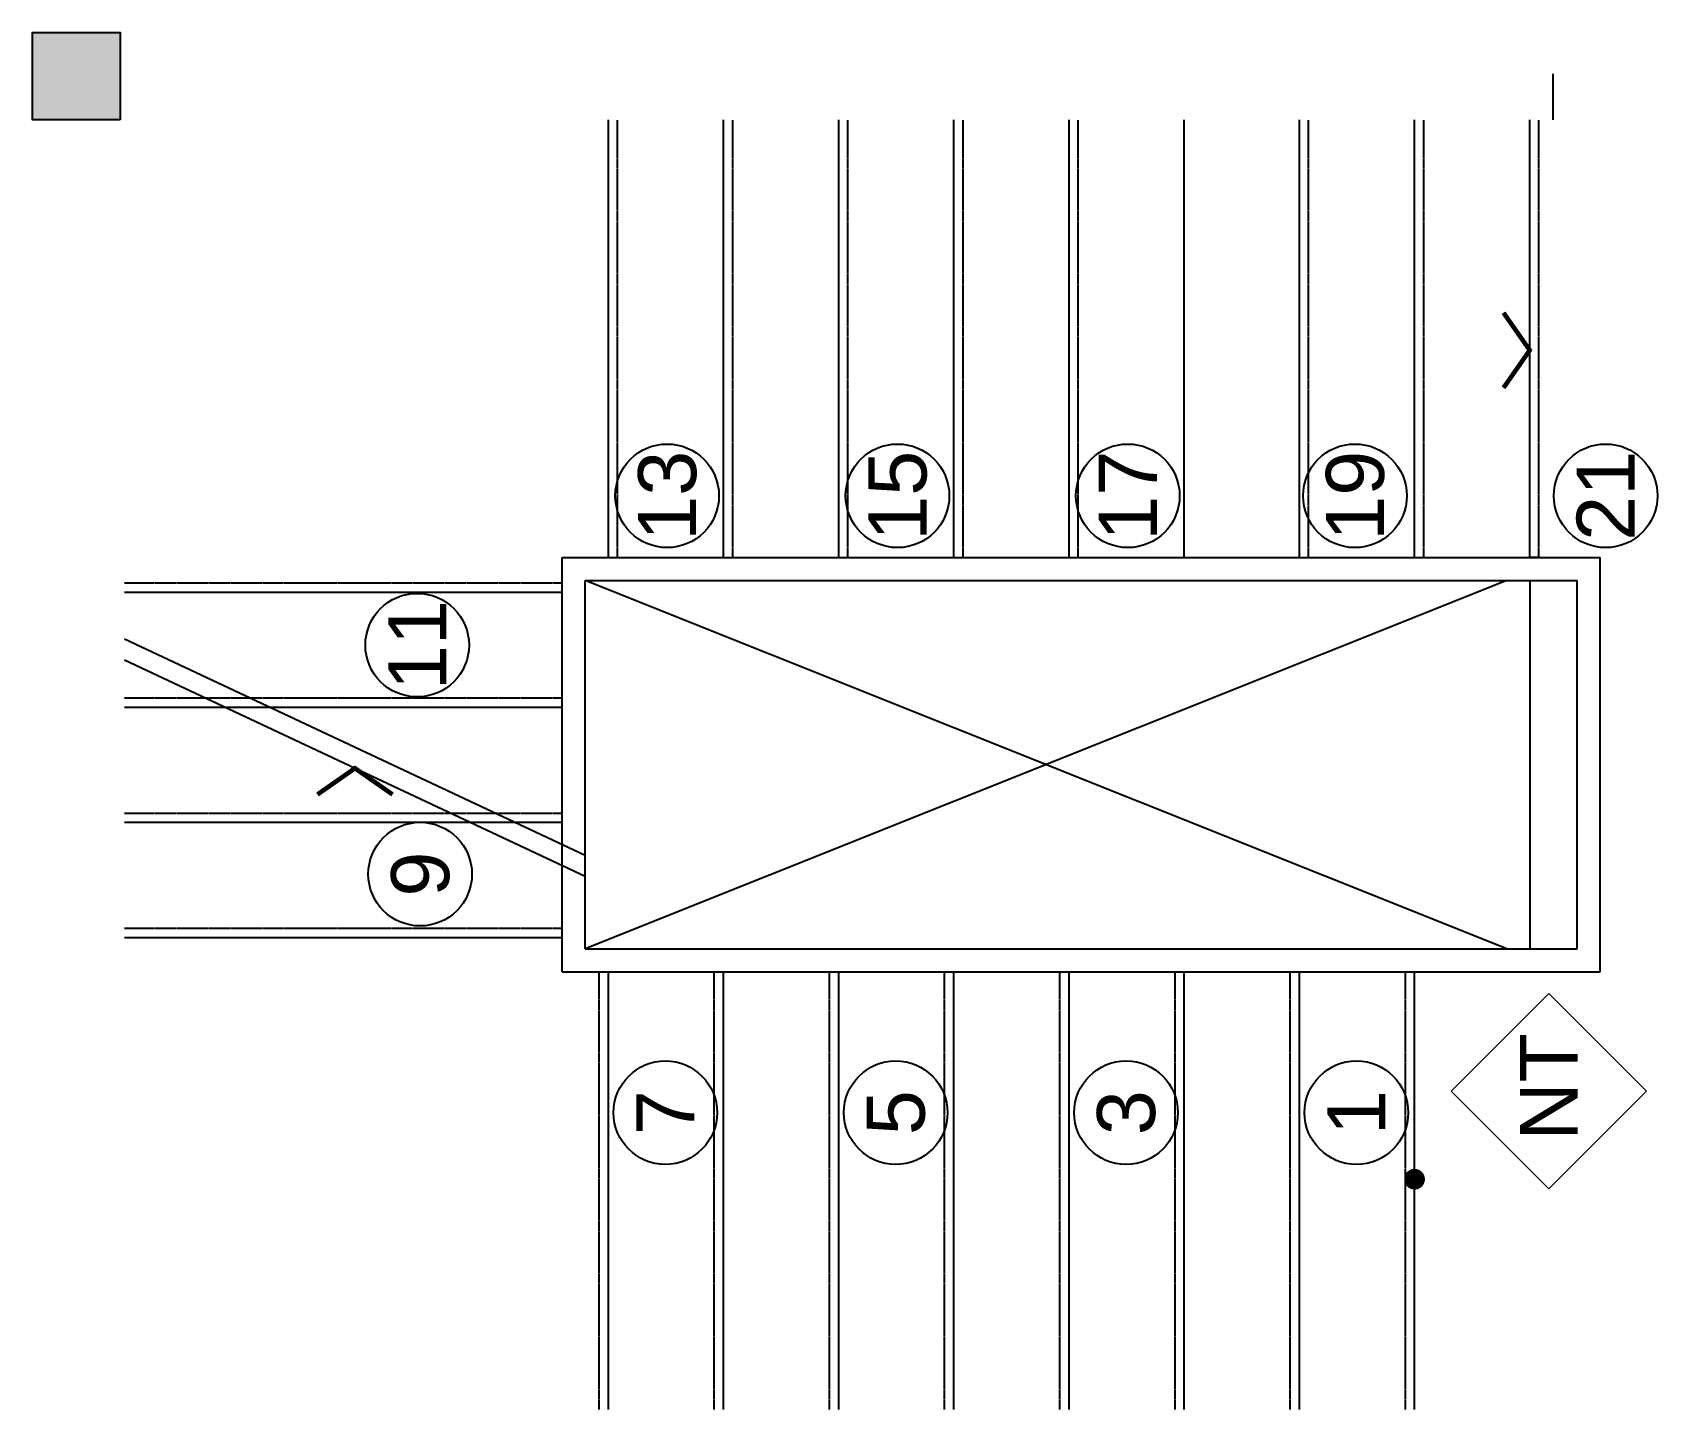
# Model space of a CAD drawing. Header units: millimetres. Extents: x -26398 to 135532, y -376633 to 43268.
# Drawn here: x -8627 to -4914, y -343563 to -340415 of the extents above; entities that cross this region are included whole.
import ezdxf
from ezdxf.enums import TextEntityAlignment as Align

# ---------------------------------------------------------------- set-up
doc = ezdxf.new("R2010")
doc.units = ezdxf.units.MM
doc.linetypes.add('HIDDEN', pattern=[0.375, 0.25, -0.125])
for name, color, linetype in [('A2-NETCAT 3B', 7, 'Continuous'), ('A3-NETTHAY', 4, 'Continuous'), ('A5-KICHTHUOC', 251, 'Continuous'), ('A7-NETKHUAT', 252, 'HIDDEN'), ('DIM', 7, 'Continuous'), ('GHICHU', 40, 'Continuous')]:
    doc.layers.add(name, color=color, linetype=linetype)
doc.layers.add('A6-GHICHU', color=147, linetype='Continuous', lineweight=20)
doc.styles.add('TUANH', font='')
doc.styles.add('VHELVEN', font='')
doc.styles.get('TUANH').set_extended_font_data('VNI-Helve-Condense', bold=True)
doc.styles.get('VHELVEN').set_extended_font_data('VNI-Helve')

msp = doc.modelspace()

# ---------------------------------------------------------------- texts
at = {"layer": 'A6-GHICHU', "ltscale": 0.5, "insert": (-5162.23, -342825.21), "char_height": 131.5789, "attachment_point": 5, "rotation": 90, "style": 'TUANH'}
msp.add_mtext('{\\fArial|b0|i0|c0|p34;NT}', dxfattribs=at)

# ---------------------------------------------------------------- blocks, each defined once
blk = doc.blocks.new('TRUCCOT')
blk.add_circle((0, -390), 250)
at = {"style": 'VHELVEN'}
blk.add_attdef('TRUC', text='', height=280, dxfattribs=at).set_placement((0, -390), align=Align.MIDDLE_CENTER)

# ---------------------------------------------------------------- hatches: boundary and pattern name
at = {"layer": 'DIM'}
h = msp.add_hatch(color=256, dxfattribs=at)
h.dxf.hatch_style = 1
h.paths.add_polyline_path([(-8426.87, -340510.07), (-8626.87, -340510.07), (-8626.87, -340615.33), (-8426.87, -340615.33)])
h.paths.add_polyline_path([(-8426.87, -340415.33), (-8626.87, -340415.33), (-8626.87, -340510.07), (-8426.87, -340510.07)])

# ---------------------------------------------------------------- linework, layer by layer
at = {"layer": 'A2-NETCAT 3B'}
msp.add_line((-5153.19, -340510.07), (-5153.19, -340615.33), dxfattribs=at)
at = {"layer": 'A3-NETTHAY'}
for p, q in [((-7311.08, -341615.33), (-7311.08, -340615.33)), ((-7047.93, -341615.33), (-7047.93, -340615.33)), ((-6784.77, -341615.33), (-6784.77, -340615.33)), ((-6521.61, -341615.33), (-6521.61, -340615.33)), ((-6258.45, -341615.33), (-6258.45, -340615.33)), ((-5995.29, -341615.33), (-5995.29, -340615.33)), ((-5732.14, -341615.33), (-5732.14, -340615.33)), ((-5468.98, -341615.33), (-5468.98, -340615.33)), ((-5205.82, -341615.33), (-5205.82, -340615.33)), ((-7416.35, -341615.33), (-5045.13, -341615.33)), ((-7416.35, -342562.7), (-7416.35, -341615.33)), ((-5045.13, -342562.7), (-5045.13, -341615.33)), ((-7363.72, -341667.96), (-5097.76, -341667.96)), ((-7363.72, -342510.07), (-7363.72, -341667.96)), ((-5205.82, -341667.96), (-5205.82, -342510.07)), ((-5097.76, -342510.07), (-5097.76, -341667.96)), ((-8416.35, -341694.28), (-7416.35, -341694.28)), ((-8416.35, -341957.44), (-7416.35, -341957.44)), ((-8416.35, -342220.6), (-7416.35, -342220.6)), ((-8416.35, -342483.75), (-7416.35, -342483.75)), ((-7363.72, -342510.07), (-5097.76, -342510.07)), ((-7416.35, -342562.7), (-5045.13, -342562.7)), ((-7311.08, -343562.7), (-7311.08, -342562.7)), ((-7047.93, -343562.7), (-7047.93, -342562.7)), ((-6784.77, -343562.7), (-6784.77, -342562.7)), ((-6521.61, -343562.7), (-6521.61, -342562.7)), ((-6258.45, -343562.7), (-6258.45, -342562.7)), ((-5995.29, -343562.7), (-5995.29, -342562.7)), ((-5732.14, -343562.7), (-5732.14, -342562.7)), ((-5468.98, -343562.7), (-5468.98, -342562.7))]:
    msp.add_line(p, q, dxfattribs=at)
at = {"layer": 'A5-KICHTHUOC'}
for p, q in [((-5258.45, -341667.96), (-7363.72, -342510.07)), ((-5258.45, -342510.07), (-7363.72, -341667.96)), ((-7363.72, -342296.64), (-8416.35, -341802.17)), ((-7363.72, -342344.3), (-8416.35, -341849.83))]:
    msp.add_line(p, q, dxfattribs=at)
at = {"layer": 'A5-KICHTHUOC', "const_width": 10.53}
for points in [[(-5265.67, -341055.92), (-5205.82, -341141.65), (-5265.67, -341227.37)], [(-7975.76, -342156.91), (-7890.03, -342097.07), (-7804.3, -342156.91)]]:
    msp.add_lwpolyline(points, dxfattribs=at)
at = {"layer": 'A5-KICHTHUOC', "const_width": 23.68}
msp.add_lwpolyline([(-5457.14, -343036.38, 1), (-5480.82, -343036.38, 1)], format="xyb", close=True, dxfattribs=at)
at = {"layer": 'A6-GHICHU', "ltscale": 0.5}
msp.add_lwpolyline([(-4938.68, -342835.14), (-5161.97, -342611.84), (-5385.27, -342835.14), (-5161.97, -343058.44)], close=True, dxfattribs=at)
at = {"layer": 'A7-NETKHUAT', "ltscale": 3}
for p, q in [((-7290.03, -341615.33), (-7290.03, -340615.33)), ((-7026.87, -341615.33), (-7026.87, -340615.33)), ((-6763.72, -341615.33), (-6763.72, -340615.33)), ((-6500.56, -341615.33), (-6500.56, -340615.33)), ((-6237.4, -341615.33), (-6237.4, -340615.33)), ((-5711.08, -341615.33), (-5711.08, -340615.33)), ((-5447.93, -341615.33), (-5447.93, -340615.33)), ((-5184.77, -341615.33), (-5184.77, -340615.33)), ((-5184.77, -341615.33), (-5205.82, -341615.33)), ((-8416.35, -341673.23), (-7416.35, -341673.23)), ((-8416.35, -341936.38), (-7416.35, -341936.38)), ((-8416.35, -342199.54), (-7416.35, -342199.54)), ((-8416.35, -342462.7), (-7416.35, -342462.7)), ((-7332.14, -343562.7), (-7332.14, -342562.7)), ((-7068.98, -343562.7), (-7068.98, -342562.7)), ((-6805.82, -343562.7), (-6805.82, -342562.7)), ((-6542.66, -343562.7), (-6542.66, -342562.7)), ((-6279.5, -343562.7), (-6279.5, -342562.7)), ((-6016.35, -343562.7), (-6016.35, -342562.7)), ((-5753.19, -343562.7), (-5753.19, -342562.7)), ((-5490.03, -343562.7), (-5490.03, -342562.7))]:
    msp.add_line(p, q, dxfattribs=at)
at = {"layer": 'DIM'}
msp.add_lwpolyline([(-8426.87, -340615.33), (-8626.87, -340615.33), (-8626.87, -340415.33), (-8426.87, -340415.33)], close=True, dxfattribs=at)

# ---------------------------------------------------------------- block references
at = {"layer": 'A5-KICHTHUOC'}
ref = msp.add_blockref('TRUCCOT', (-7361.52, -341474.32), dxfattribs=dict(at, xscale=0.4736842105263158, yscale=0.4736842105263158, zscale=0.4736842105263158, rotation=90))
ref.add_attrib('TRUC', '13', dxfattribs={"layer": 'GHICHU', "color": 0, "height": 132.632, "rotation": 90, "style": 'VHELVEN'}).set_placement((-7176.78, -341474.32), align=Align.MIDDLE_CENTER)
ref = msp.add_blockref('TRUCCOT', (-6835.21, -341474.32), dxfattribs=dict(at, xscale=0.4736842105263158, yscale=0.4736842105263158, zscale=0.4736842105263158, rotation=90))
ref.add_attrib('TRUC', '15', dxfattribs={"layer": 'GHICHU', "color": 0, "height": 132.632, "rotation": 90, "style": 'VHELVEN'}).set_placement((-6650.47, -341474.32), align=Align.MIDDLE_CENTER)
ref = msp.add_blockref('TRUCCOT', (-6308.89, -341474.32), dxfattribs=dict(at, xscale=0.4736842105263158, yscale=0.4736842105263158, zscale=0.4736842105263158, rotation=90))
ref.add_attrib('TRUC', '17', dxfattribs={"layer": 'GHICHU', "color": 0, "height": 132.632, "rotation": 90, "style": 'VHELVEN'}).set_placement((-6124.15, -341474.32), align=Align.MIDDLE_CENTER)
ref = msp.add_blockref('TRUCCOT', (-5789.94, -341474.32), dxfattribs=dict(at, xscale=0.4736842105263158, yscale=0.4736842105263158, zscale=0.4736842105263158, rotation=90))
ref.add_attrib('TRUC', '19', dxfattribs={"layer": 'GHICHU', "color": 0, "height": 132.632, "rotation": 90, "style": 'VHELVEN'}).set_placement((-5605.21, -341474.32), align=Align.MIDDLE_CENTER)
ref = msp.add_blockref('TRUCCOT', (-5217.05, -341474.32), dxfattribs=dict(at, xscale=0.4736842105263158, yscale=0.4736842105263158, zscale=0.4736842105263158, rotation=90))
ref.add_attrib('TRUC', '21', dxfattribs={"layer": 'GHICHU', "color": 0, "height": 132.632, "rotation": 90, "style": 'VHELVEN'}).set_placement((-5032.31, -341474.32), align=Align.MIDDLE_CENTER)
ref = msp.add_blockref('TRUCCOT', (-7932.57, -341815.64), dxfattribs=dict(at, xscale=0.4736842105263158, yscale=0.4736842105263158, zscale=0.4736842105263158, rotation=90))
ref.add_attrib('TRUC', '11', dxfattribs={"layer": 'GHICHU', "color": 0, "height": 132.632, "rotation": 90, "style": 'VHELVEN'}).set_placement((-7747.84, -341815.64), align=Align.MIDDLE_CENTER)
ref = msp.add_blockref('TRUCCOT', (-7925.86, -342339.01), dxfattribs=dict(at, xscale=0.4736842105263158, yscale=0.4736842105263158, zscale=0.4736842105263158, rotation=90))
ref.add_attrib('TRUC', '9', dxfattribs={"layer": 'GHICHU', "color": 0, "height": 132.63, "rotation": 90, "style": 'VHELVEN'}).set_placement((-7741.13, -342339.01), align=Align.MIDDLE_CENTER)
ref = msp.add_blockref('TRUCCOT', (-7365.6, -342884.27), dxfattribs=dict(at, xscale=0.4736842105263158, yscale=0.4736842105263158, zscale=0.4736842105263158, rotation=90))
ref.add_attrib('TRUC', '7', dxfattribs={"layer": 'GHICHU', "color": 0, "height": 132.63, "rotation": 90, "style": 'VHELVEN'}).set_placement((-7180.86, -342884.27), align=Align.MIDDLE_CENTER)
ref = msp.add_blockref('TRUCCOT', (-6839.29, -342884.27), dxfattribs=dict(at, xscale=0.4736842105263158, yscale=0.4736842105263158, zscale=0.4736842105263158, rotation=90))
ref.add_attrib('TRUC', '5', dxfattribs={"layer": 'GHICHU', "color": 0, "height": 132.63, "rotation": 90, "style": 'VHELVEN'}).set_placement((-6654.55, -342884.27), align=Align.MIDDLE_CENTER)
ref = msp.add_blockref('TRUCCOT', (-6312.97, -342884.27), dxfattribs=dict(at, xscale=0.4736842105263158, yscale=0.4736842105263158, zscale=0.4736842105263158, rotation=90))
ref.add_attrib('TRUC', '3', dxfattribs={"layer": 'GHICHU', "color": 0, "height": 132.63, "rotation": 90, "style": 'VHELVEN'}).set_placement((-6128.23, -342884.27), align=Align.MIDDLE_CENTER)
ref = msp.add_blockref('TRUCCOT', (-5786.65, -342884.27), dxfattribs=dict(at, xscale=0.4736842105263158, yscale=0.4736842105263158, zscale=0.4736842105263158, rotation=90))
ref.add_attrib('TRUC', '1', dxfattribs={"layer": 'GHICHU', "color": 0, "height": 132.63, "rotation": 90, "style": 'VHELVEN'}).set_placement((-5601.92, -342884.27), align=Align.MIDDLE_CENTER)

msp.set_redraw_order([(e.dxf.handle, doc.entitydb.next_handle()) for e in msp.query("TEXT MTEXT ATTDEF DIMENSION ARC_DIMENSION")])  # texts and dimensions are drawn at this point

doc.saveas('drawing.dxf')
